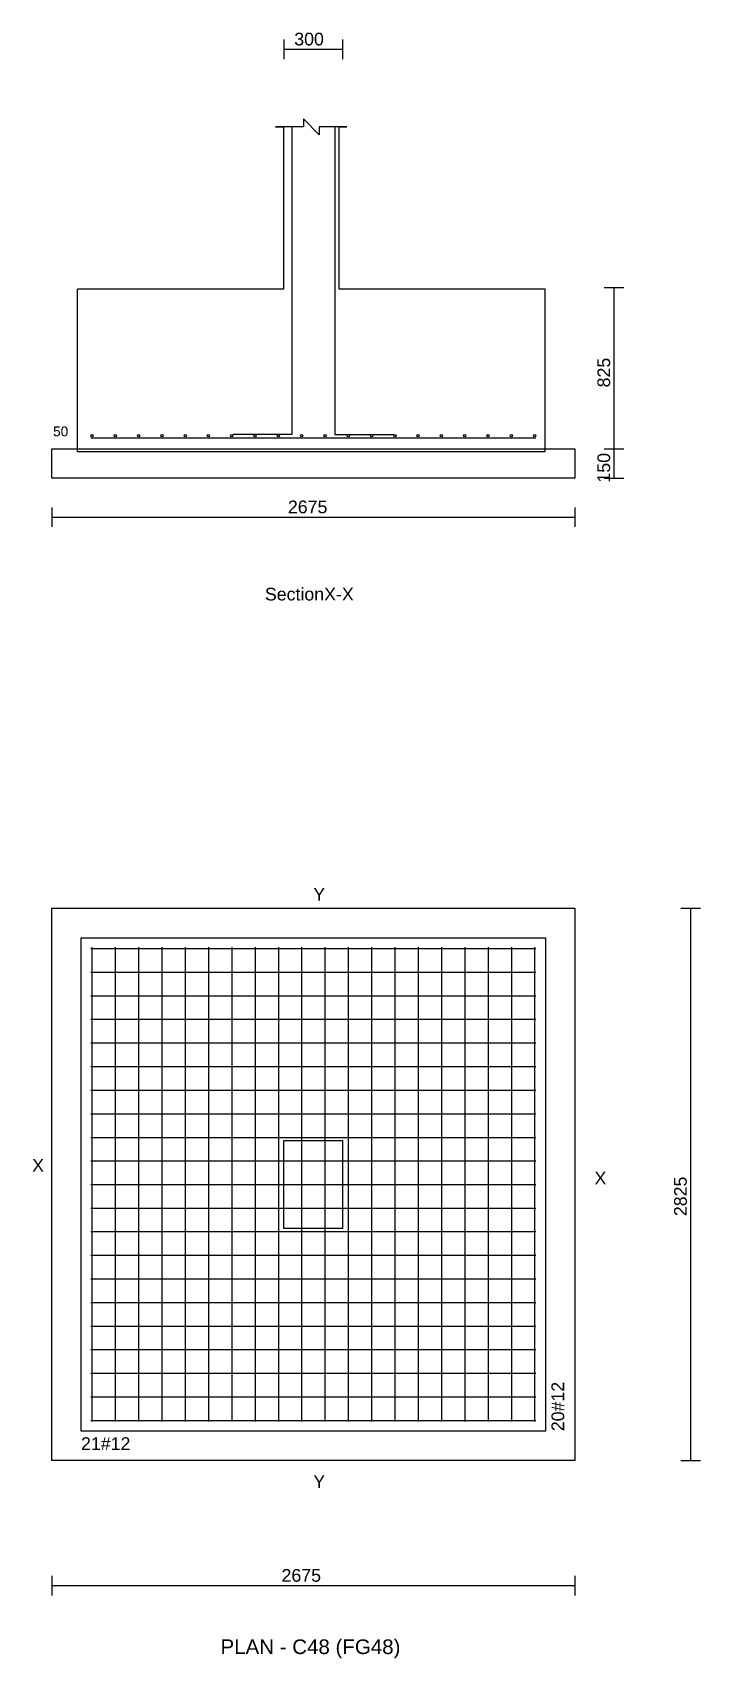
# Model space of a CAD drawing. Extents: x 0 to 27, y -1 to 285.
# Drawn here: x 22.38 to 25.79, y 167.78 to 176.09 of the extents above; entities that cross this region are included whole.
import ezdxf
from ezdxf.enums import TextEntityAlignment as Align

# ---------------------------------------------------------------- set-up
doc = ezdxf.new("R2010")
doc.units = 0
for name, color, linetype in [('Bottom_Cover', 7, 'CONTINUOUS'), ('Column_Bars', 4, 'CONTINUOUS'), ('Column_Dimension', 7, 'CONTINUOUS'), ('Columns', 4, 'CONTINUOUS'), ('dim_all', 7, 'CONTINUOUS'), ('Footing_Plan', 7, 'CONTINUOUS'), ('PCC', 2, 'CONTINUOUS'), ('PCC_Depth', 7, 'CONTINUOUS'), ('Pcc_Plan', 2, 'CONTINUOUS'), ('Plan', 7, 'CONTINUOUS'), ('Plan_Rf_Xdir', 1, 'CONTINUOUS'), ('Plan_Rf_Ydir', 3, 'CONTINUOUS'), ('Section', 2, 'CONTINUOUS'), ('SectionName', 3, 'CONTINUOUS'), ('Sectn_Rf_Xdir', 1, 'CONTINUOUS'), ('Sectn_Rf_Ydir', 3, 'CONTINUOUS'), ('Total_Depth', 7, 'CONTINUOUS'), ('X_Dimension', 7, 'CONTINUOUS')]:
    doc.layers.add(name, color=color, linetype=linetype)
doc.styles.add('STRUDS_Arial', font='ARIAL.TTF', dxfattribs={"height": 0.04})

msp = doc.modelspace()

# ---------------------------------------------------------------- texts
at = {"layer": 'Bottom_Cover', "style": 'STRUDS_Arial'}
msp.add_text('50', height=0.05, dxfattribs=at).set_placement((22.4821, 174.027))
at = {"layer": 'Column_Dimension', "style": 'STRUDS_Arial'}
msp.add_text('300', height=0.065, dxfattribs=at).set_placement((23.715, 176.026))
at = {"layer": 'dim_all', "style": 'STRUDS_Arial'}
msp.add_text('2825 ', height=0.065, rotation=90, dxfattribs=at).set_placement((25.7218, 170.038))
msp.add_text('2675 ', height=0.065, dxfattribs=at).set_placement((23.65, 168.168))
at = {"layer": 'PCC_Depth', "style": 'STRUDS_Arial'}
msp.add_text('150', height=0.065, rotation=90, dxfattribs=at).set_placement((25.33, 173.79))
at = {"layer": 'Plan', "style": 'STRUDS_Arial'}
msp.add_text('PLAN - C48 (FG48) ', height=0.075, dxfattribs=at).set_placement((23.8125, 167.798), align=Align.CENTER)
at = {"layer": 'Plan_Rf_Xdir', "style": 'STRUDS_Arial'}
msp.add_text('21#12', height=0.065, dxfattribs=at).set_placement((22.625, 168.842))
at = {"layer": 'Plan_Rf_Ydir', "style": 'STRUDS_Arial'}
msp.add_text('20#12', height=0.065, rotation=90, dxfattribs=at).set_placement((25.095, 168.938))
at = {"layer": 'Section', "style": 'STRUDS_Arial'}
msp.add_text('SectionX-X', height=0.065, dxfattribs=at).set_placement((23.565, 173.187))
at = {"layer": 'SectionName', "style": 'STRUDS_Arial'}
for s, p in [('Y', (23.8125, 171.652)), ('X', (22.375, 170.265)), ('X', (25.25, 170.2)), ('Y', (23.8125, 168.648))]:
    msp.add_text(s, height=0.065, dxfattribs=at).set_placement(p)
at = {"layer": 'Total_Depth', "style": 'STRUDS_Arial'}
msp.add_text('825', height=0.065, rotation=90, dxfattribs=at).set_placement((25.33, 174.277))
at = {"layer": 'X_Dimension', "style": 'STRUDS_Arial'}
msp.add_text('2675', height=0.065, dxfattribs=at).set_placement((23.6825, 173.633))

# ---------------------------------------------------------------- linework, layer by layer
at = {"layer": 'Column_Bars'}
for p, q in [((23.7025, 175.612), (23.7025, 174.036)), ((23.9225, 175.612), (23.9225, 174.036)), ((23.7025, 174.036), (23.4025, 174.036)), ((23.9225, 174.036), (24.2225, 174.036))]:
    msp.add_line(p, q, dxfattribs=at)
at = {"layer": 'Columns'}
for p, q in [((23.6625, 169.975), (23.6625, 170.425)), ((23.6625, 170.425), (23.9625, 170.425)), ((23.9625, 170.425), (23.9625, 169.975)), ((23.9625, 169.975), (23.6625, 169.975))]:
    msp.add_line(p, q, dxfattribs=at)
at = {"layer": 'dim_all'}
for p, q in [((23.6625, 176.056), (23.6625, 175.956)), ((23.6625, 176.006), (23.9625, 176.006)), ((23.9625, 176.056), (23.9625, 175.956)), ((25.3, 174.787), (25.4, 174.787)), ((25.35, 173.962), (25.35, 174.787)), ((25.3, 173.962), (25.4, 173.962)), ((25.3, 173.962), (25.4, 173.962)), ((25.35, 173.813), (25.35, 173.962)), ((25.3, 173.813), (25.4, 173.813)), ((22.475, 173.662), (22.475, 173.563)), ((25.15, 173.662), (25.15, 173.563)), ((22.475, 173.613), (25.15, 173.613)), ((25.6918, 171.613), (25.7918, 171.613)), ((25.7418, 168.788), (25.7418, 171.613)), ((25.6918, 168.788), (25.7918, 168.788)), ((22.475, 168.198), (22.475, 168.098)), ((25.15, 168.198), (25.15, 168.098)), ((22.475, 168.148), (25.15, 168.148))]:
    msp.add_line(p, q, dxfattribs=at)
at = {"layer": 'Footing_Plan'}
for p, q in [((22.625, 168.938), (22.625, 171.462)), ((22.625, 171.462), (25, 171.462)), ((25, 171.462), (25, 168.938)), ((25, 168.938), (22.625, 168.938))]:
    msp.add_line(p, q, dxfattribs=at)
at = {"layer": 'PCC'}
for p, q in [((22.475, 173.813), (22.475, 173.962)), ((22.475, 173.962), (25.15, 173.962)), ((22.475, 173.813), (22.475, 173.962)), ((22.475, 173.962), (25.15, 173.962)), ((25.15, 173.962), (25.15, 173.813)), ((25.15, 173.962), (25.15, 173.813)), ((25.15, 173.813), (22.475, 173.813)), ((25.15, 173.813), (22.475, 173.813))]:
    msp.add_line(p, q, dxfattribs=at)
at = {"layer": 'Pcc_Plan'}
for p, q in [((22.475, 168.788), (22.475, 171.613)), ((22.475, 171.613), (25.15, 171.613)), ((25.15, 171.613), (25.15, 168.788)), ((25.15, 168.788), (22.475, 168.788))]:
    msp.add_line(p, q, dxfattribs=at)
at = {"layer": 'Plan_Rf_Xdir'}
for p, q in [((22.675, 171.407), (24.95, 171.407)), ((22.675, 171.286), (24.95, 171.286)), ((22.675, 171.165), (24.95, 171.165)), ((22.675, 171.045), (24.95, 171.045)), ((22.675, 170.924), (24.95, 170.924)), ((22.675, 170.803), (24.95, 170.803)), ((22.675, 170.683), (24.95, 170.683)), ((22.675, 170.562), (24.95, 170.562)), ((22.675, 170.441), (24.95, 170.441)), ((22.675, 170.321), (24.95, 170.321)), ((22.675, 170.2), (24.95, 170.2)), ((22.675, 170.079), (24.95, 170.079)), ((22.675, 169.959), (24.95, 169.959)), ((22.675, 169.838), (24.95, 169.838)), ((22.675, 169.717), (24.95, 169.717)), ((22.675, 169.597), (24.95, 169.597)), ((22.675, 169.476), (24.95, 169.476)), ((22.675, 169.355), (24.95, 169.355)), ((22.675, 169.235), (24.95, 169.235)), ((22.675, 169.114), (24.95, 169.114)), ((22.675, 168.993), (24.95, 168.993))]:
    msp.add_line(p, q, dxfattribs=at)
at = {"layer": 'Plan_Rf_Ydir'}
for p, q in [((22.681, 171.413), (22.681, 168.988)), ((22.8001, 171.413), (22.8001, 168.988)), ((22.9192, 171.413), (22.9192, 168.988)), ((23.0383, 171.413), (23.0383, 168.988)), ((23.1574, 171.413), (23.1574, 168.988)), ((23.2765, 171.413), (23.2765, 168.988)), ((23.3956, 171.413), (23.3956, 168.988)), ((23.5147, 171.413), (23.5147, 168.988)), ((23.6338, 171.413), (23.6338, 168.988)), ((23.7529, 171.413), (23.7529, 168.988)), ((23.872, 171.413), (23.872, 168.988)), ((23.9911, 171.413), (23.9911, 168.988)), ((24.1103, 171.413), (24.1103, 168.988)), ((24.2294, 171.413), (24.2294, 168.988)), ((24.3485, 171.413), (24.3485, 168.988)), ((24.4676, 171.413), (24.4676, 168.988)), ((24.5867, 171.413), (24.5867, 168.988)), ((24.7058, 171.413), (24.7058, 168.988)), ((24.8249, 171.413), (24.8249, 168.988)), ((24.944, 171.413), (24.944, 168.988))]:
    msp.add_line(p, q, dxfattribs=at)
at = {"layer": 'Section'}
for p, q in [((23.8428, 175.569), (23.7617, 175.65)), ((23.7617, 175.65), (23.7617, 175.61)), ((23.6604, 175.61), (23.6199, 175.61)), ((23.6199, 175.61), (23.6604, 175.61)), ((23.7617, 175.61), (23.6604, 175.61)), ((23.6604, 175.61), (23.6604, 174.779)), ((23.9441, 175.61), (23.8428, 175.61)), ((23.8428, 175.61), (23.8428, 175.569)), ((23.9441, 174.779), (23.9441, 175.61)), ((23.9441, 175.61), (23.9846, 175.61)), ((23.9846, 175.61), (23.9441, 175.61)), ((23.6604, 174.779), (22.6071, 174.779)), ((22.6071, 173.949), (22.6071, 174.779)), ((23.6604, 174.779), (23.6604, 174.779)), ((23.6604, 174.779), (23.6604, 174.779)), ((23.6604, 174.779), (23.6604, 174.779)), ((24.9974, 174.779), (23.9441, 174.779)), ((23.9441, 174.779), (23.9441, 174.779)), ((23.9441, 174.779), (23.9441, 174.779)), ((23.9441, 174.779), (23.9441, 174.779)), ((24.9974, 173.949), (24.9974, 174.779)), ((22.6071, 173.949), (24.9974, 173.949))]:
    msp.add_line(p, q, dxfattribs=at)
at = {"layer": 'Sectn_Rf_Xdir'}
msp.add_line((22.675, 174.018), (24.95, 174.018), dxfattribs=at)
at = {"layer": 'Sectn_Rf_Ydir'}
for centre in [(22.681, 174.03), (22.8001, 174.03), (22.9192, 174.03), (23.0383, 174.03), (23.1574, 174.03), (23.2765, 174.03), (23.3956, 174.03), (23.5147, 174.03), (23.6338, 174.03), (23.7529, 174.03), (23.872, 174.03), (23.9911, 174.03), (24.1103, 174.03), (24.2294, 174.03), (24.3485, 174.03), (24.4676, 174.03), (24.5867, 174.03), (24.7058, 174.03), (24.8249, 174.03), (24.944, 174.03)]:
    msp.add_circle(centre, 0.006, dxfattribs=at)

msp.set_redraw_order([(e.dxf.handle, doc.entitydb.next_handle()) for e in msp.query("TEXT MTEXT ATTDEF DIMENSION ARC_DIMENSION")])  # texts and dimensions are drawn at this point

doc.saveas('drawing.dxf')
